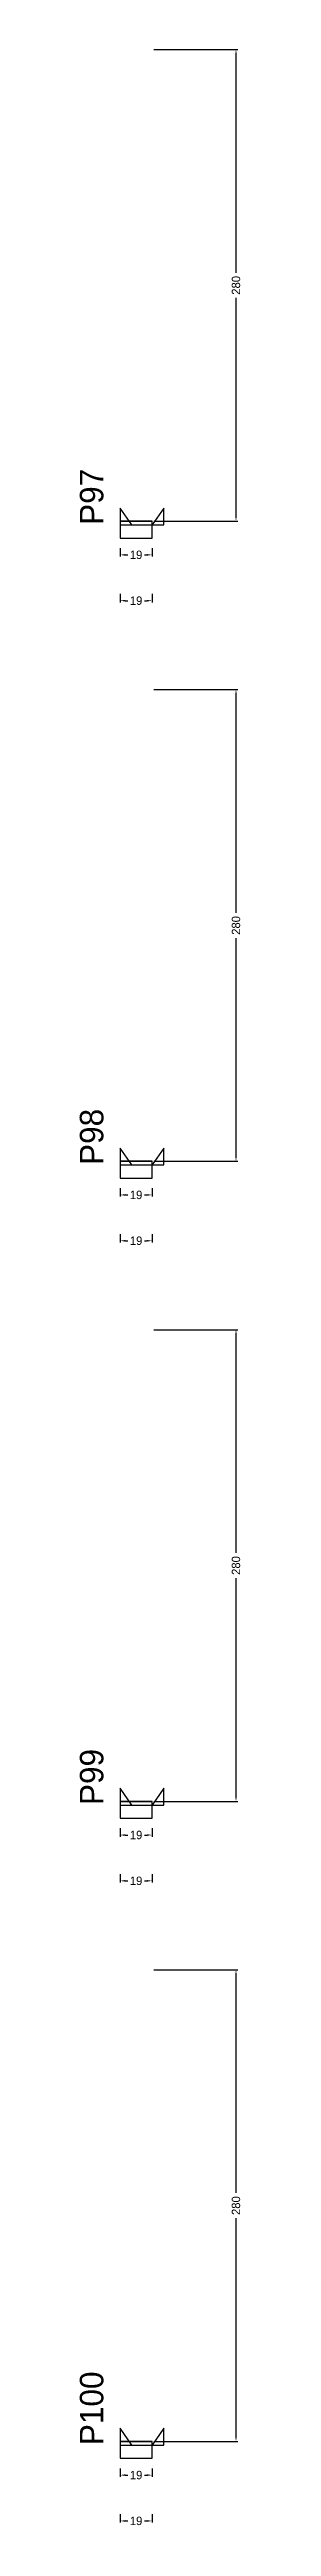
# Model space of a CAD drawing. Header units: centimetres. Extents: x -10500 to 4105, y -36866 to 295.
# Drawn here: x 3976 to 4072, y -36528 to -35058 of the extents above; entities that cross this region are included whole.
import ezdxf

# ---------------------------------------------------------------- set-up
doc = ezdxf.new("R2010")
doc.units = ezdxf.units.CM
for name, color, linetype in [('NOMENCLATURA', 7, 'Continuous'), ('SARR_2.2x10', 60, 'Continuous'), ('SARR_2.2x7', 40, 'Continuous')]:
    doc.layers.add(name, color=color, linetype=linetype)
doc.dimstyles.new('PAINEL-NOVA', dxfattribs={"dimtxt": 5, "dimasz": 3, "dimexe": 1, "dimexo": 1, "dimgap": 1, "dimtad": 1, "dimcen": 2.5, "dimazin": 3, "dimtfac": 1, "dimtmove": 0, "dimatfit": 3})

msp = doc.modelspace()

# ---------------------------------------------------------------- texts
at = {"layer": 'NOMENCLATURA'}
for s, p in [('P97', (3990, -35340)), ('P98', (3990, -35720)), ('P99', (3990, -36100)), ('P100', (3990, -36480))]:
    msp.add_text(s, height=14, rotation=90, dxfattribs=at).set_placement(p)

# ---------------------------------------------------------------- blocks, each defined once
blk = doc.blocks.new('_CLOSEDFILLED')
at = {"color": 0, "linetype": 'BYBLOCK'}
blk.add_solid([(-1, 0.16), (0, 0), (-1, -0.16)], dxfattribs=at)
blk = doc.blocks.new('*D2517')
for p, q in [((4000, -36493.8), (4000, -36498.8)), ((4019, -36493.8), (4019, -36498.8)), ((4003, -36497.8), (4004.5, -36497.8)), ((4014.5, -36497.8), (4016, -36497.8))]:
    blk.add_line(p, q)
at = {"layer": 'Defpoints'}
for p in [(4000, -36492.8), (4019, -36492.8), (4000, -36497.8)]:
    blk.add_point(p, dxfattribs=at)
at = {"layer": 'SARR_2.2x10', "xscale": 3, "yscale": 3, "rotation": 180}
blk.add_blockref('_CLOSEDFILLED', (4000, -36497.8), dxfattribs=at)
at = {"layer": 'SARR_2.2x10', "xscale": 3, "yscale": 3}
blk.add_blockref('_CLOSEDFILLED', (4019, -36497.8), dxfattribs=at)
at = {"layer": 'SARR_2.2x10', "insert": (4009.5, -36497.8), "char_height": 5, "attachment_point": 5}
blk.add_mtext('19', dxfattribs=at)
blk = doc.blocks.new('*D2518')
for p, q in [((4020, -36197.8), (4070, -36197.8)), ((4069, -36330.3), (4069, -36200.8)), ((4069, -36474.8), (4069, -36345.3)), ((4020, -36477.8), (4070, -36477.8))]:
    blk.add_line(p, q)
at = {"layer": 'Defpoints'}
for p in [(4019, -36197.8), (4019, -36477.8), (4069, -36477.8)]:
    blk.add_point(p, dxfattribs=at)
at = {"layer": 'SARR_2.2x10', "xscale": 3, "yscale": 3}
for p, rotation in [((4069, -36197.8), 90), ((4069, -36477.8), 270)]:
    blk.add_blockref('_CLOSEDFILLED', p, dxfattribs=dict(at, rotation=rotation))
at = {"layer": 'SARR_2.2x10', "insert": (4069, -36337.8), "char_height": 5, "attachment_point": 5, "rotation": 90}
blk.add_mtext('280', dxfattribs=at)
blk = doc.blocks.new('*D2519')
for p, q in [((4020, -36197.8), (4070, -36197.8)), ((4069, -36330.3), (4069, -36200.8)), ((4069, -36474.8), (4069, -36345.3)), ((4020, -36477.8), (4070, -36477.8))]:
    blk.add_line(p, q)
at = {"layer": 'Defpoints'}
for p in [(4019, -36197.8), (4019, -36477.8), (4069, -36477.8)]:
    blk.add_point(p, dxfattribs=at)
at = {"layer": 'SARR_2.2x10', "xscale": 3, "yscale": 3}
for p, rotation in [((4069, -36197.8), 90), ((4069, -36477.8), 270)]:
    blk.add_blockref('_CLOSEDFILLED', p, dxfattribs=dict(at, rotation=rotation))
at = {"layer": 'SARR_2.2x10', "insert": (4069, -36337.8), "char_height": 5, "attachment_point": 5, "rotation": 90}
blk.add_mtext('280', dxfattribs=at)
blk = doc.blocks.new('*D2520')
for p, q in [((4020, -36197.8), (4070, -36197.8)), ((4069, -36330.3), (4069, -36200.8)), ((4069, -36474.8), (4069, -36345.3)), ((4020, -36477.8), (4070, -36477.8))]:
    blk.add_line(p, q)
at = {"layer": 'Defpoints'}
for p in [(4019, -36197.8), (4019, -36477.8), (4069, -36477.8)]:
    blk.add_point(p, dxfattribs=at)
at = {"layer": 'SARR_2.2x10', "xscale": 3, "yscale": 3}
for p, rotation in [((4069, -36197.8), 90), ((4069, -36477.8), 270)]:
    blk.add_blockref('_CLOSEDFILLED', p, dxfattribs=dict(at, rotation=rotation))
at = {"layer": 'SARR_2.2x10', "insert": (4069, -36337.8), "char_height": 5, "attachment_point": 5, "rotation": 90}
blk.add_mtext('280', dxfattribs=at)
blk = doc.blocks.new('*D2521')
for p, q in [((4020, -36197.8), (4070, -36197.8)), ((4069, -36330.3), (4069, -36200.8)), ((4069, -36474.8), (4069, -36345.3)), ((4020, -36477.8), (4070, -36477.8))]:
    blk.add_line(p, q)
at = {"layer": 'Defpoints'}
for p in [(4019, -36197.8), (4019, -36477.8), (4069, -36477.8)]:
    blk.add_point(p, dxfattribs=at)
at = {"layer": 'SARR_2.2x10', "xscale": 3, "yscale": 3}
for p, rotation in [((4069, -36197.8), 90), ((4069, -36477.8), 270)]:
    blk.add_blockref('_CLOSEDFILLED', p, dxfattribs=dict(at, rotation=rotation))
at = {"layer": 'SARR_2.2x10', "insert": (4069, -36337.8), "char_height": 5, "attachment_point": 5, "rotation": 90}
blk.add_mtext('280', dxfattribs=at)
blk = doc.blocks.new('*D2522')
for p, q in [((4000, -36521), (4000, -36526)), ((4003, -36525), (4004.5, -36525)), ((4014.5, -36525), (4016, -36525)), ((4019, -36521), (4019, -36526))]:
    blk.add_line(p, q)
at = {"layer": 'Defpoints'}
for p in [(4000, -36520), (4000, -36525), (4019, -36520)]:
    blk.add_point(p, dxfattribs=at)
at = {"layer": 'SARR_2.2x10', "xscale": 3, "yscale": 3, "rotation": 180}
blk.add_blockref('_CLOSEDFILLED', (4000, -36525), dxfattribs=at)
at = {"layer": 'SARR_2.2x10', "xscale": 3, "yscale": 3}
blk.add_blockref('_CLOSEDFILLED', (4019, -36525), dxfattribs=at)
at = {"layer": 'SARR_2.2x10', "insert": (4009.5, -36525), "char_height": 5, "attachment_point": 5}
blk.add_mtext('19', dxfattribs=at)
blk = doc.blocks.new('GRA-E')
at = {"layer": 'SARR_2.2x7'}
blk.add_lwpolyline([(0, 0), (7, 0), (0, 10)], close=True, dxfattribs=at)
blk = doc.blocks.new('GRA-D')
at = {"layer": 'SARR_2.2x7'}
blk.add_lwpolyline([(0, 0), (7, 0), (7, 10)], close=True, dxfattribs=at)
blk = doc.blocks.new('*D2491')
for p, q in [((4000, -36113.8), (4000, -36118.8)), ((4019, -36113.8), (4019, -36118.8)), ((4003, -36117.8), (4004.5, -36117.8)), ((4014.5, -36117.8), (4016, -36117.8))]:
    blk.add_line(p, q)
at = {"layer": 'Defpoints'}
for p in [(4000, -36112.8), (4019, -36112.8), (4000, -36117.8)]:
    blk.add_point(p, dxfattribs=at)
at = {"layer": 'SARR_2.2x10', "xscale": 3, "yscale": 3, "rotation": 180}
blk.add_blockref('_CLOSEDFILLED', (4000, -36117.8), dxfattribs=at)
at = {"layer": 'SARR_2.2x10', "xscale": 3, "yscale": 3}
blk.add_blockref('_CLOSEDFILLED', (4019, -36117.8), dxfattribs=at)
at = {"layer": 'SARR_2.2x10', "insert": (4009.5, -36117.8), "char_height": 5, "attachment_point": 5}
blk.add_mtext('19', dxfattribs=at)
blk = doc.blocks.new('*D2492')
for p, q in [((4020, -35817.8), (4070, -35817.8)), ((4069, -35950.3), (4069, -35820.8)), ((4069, -36094.8), (4069, -35965.3)), ((4020, -36097.8), (4070, -36097.8))]:
    blk.add_line(p, q)
at = {"layer": 'Defpoints'}
for p in [(4019, -35817.8), (4019, -36097.8), (4069, -36097.8)]:
    blk.add_point(p, dxfattribs=at)
at = {"layer": 'SARR_2.2x10', "xscale": 3, "yscale": 3}
for p, rotation in [((4069, -35817.8), 90), ((4069, -36097.8), 270)]:
    blk.add_blockref('_CLOSEDFILLED', p, dxfattribs=dict(at, rotation=rotation))
at = {"layer": 'SARR_2.2x10', "insert": (4069, -35957.8), "char_height": 5, "attachment_point": 5, "rotation": 90}
blk.add_mtext('280', dxfattribs=at)
blk = doc.blocks.new('*D2493')
for p, q in [((4020, -35817.8), (4070, -35817.8)), ((4069, -35950.3), (4069, -35820.8)), ((4069, -36094.8), (4069, -35965.3)), ((4020, -36097.8), (4070, -36097.8))]:
    blk.add_line(p, q)
at = {"layer": 'Defpoints'}
for p in [(4019, -35817.8), (4019, -36097.8), (4069, -36097.8)]:
    blk.add_point(p, dxfattribs=at)
at = {"layer": 'SARR_2.2x10', "xscale": 3, "yscale": 3}
for p, rotation in [((4069, -35817.8), 90), ((4069, -36097.8), 270)]:
    blk.add_blockref('_CLOSEDFILLED', p, dxfattribs=dict(at, rotation=rotation))
at = {"layer": 'SARR_2.2x10', "insert": (4069, -35957.8), "char_height": 5, "attachment_point": 5, "rotation": 90}
blk.add_mtext('280', dxfattribs=at)
blk = doc.blocks.new('*D2494')
for p, q in [((4020, -35817.8), (4070, -35817.8)), ((4069, -35950.3), (4069, -35820.8)), ((4069, -36094.8), (4069, -35965.3)), ((4020, -36097.8), (4070, -36097.8))]:
    blk.add_line(p, q)
at = {"layer": 'Defpoints'}
for p in [(4019, -35817.8), (4019, -36097.8), (4069, -36097.8)]:
    blk.add_point(p, dxfattribs=at)
at = {"layer": 'SARR_2.2x10', "xscale": 3, "yscale": 3}
for p, rotation in [((4069, -35817.8), 90), ((4069, -36097.8), 270)]:
    blk.add_blockref('_CLOSEDFILLED', p, dxfattribs=dict(at, rotation=rotation))
at = {"layer": 'SARR_2.2x10', "insert": (4069, -35957.8), "char_height": 5, "attachment_point": 5, "rotation": 90}
blk.add_mtext('280', dxfattribs=at)
blk = doc.blocks.new('*D2495')
for p, q in [((4020, -35817.8), (4070, -35817.8)), ((4069, -35950.3), (4069, -35820.8)), ((4069, -36094.8), (4069, -35965.3)), ((4020, -36097.8), (4070, -36097.8))]:
    blk.add_line(p, q)
at = {"layer": 'Defpoints'}
for p in [(4019, -35817.8), (4019, -36097.8), (4069, -36097.8)]:
    blk.add_point(p, dxfattribs=at)
at = {"layer": 'SARR_2.2x10', "xscale": 3, "yscale": 3}
for p, rotation in [((4069, -35817.8), 90), ((4069, -36097.8), 270)]:
    blk.add_blockref('_CLOSEDFILLED', p, dxfattribs=dict(at, rotation=rotation))
at = {"layer": 'SARR_2.2x10', "insert": (4069, -35957.8), "char_height": 5, "attachment_point": 5, "rotation": 90}
blk.add_mtext('280', dxfattribs=at)
blk = doc.blocks.new('*D2496')
for p, q in [((4000, -36141), (4000, -36146)), ((4019, -36141), (4019, -36146)), ((4003, -36145), (4004.5, -36145)), ((4014.5, -36145), (4016, -36145))]:
    blk.add_line(p, q)
at = {"layer": 'Defpoints'}
for p in [(4000, -36140), (4019, -36140), (4000, -36145)]:
    blk.add_point(p, dxfattribs=at)
at = {"layer": 'SARR_2.2x10', "xscale": 3, "yscale": 3, "rotation": 180}
blk.add_blockref('_CLOSEDFILLED', (4000, -36145), dxfattribs=at)
at = {"layer": 'SARR_2.2x10', "xscale": 3, "yscale": 3}
blk.add_blockref('_CLOSEDFILLED', (4019, -36145), dxfattribs=at)
at = {"layer": 'SARR_2.2x10', "insert": (4009.5, -36145), "char_height": 5, "attachment_point": 5}
blk.add_mtext('19', dxfattribs=at)
blk = doc.blocks.new('*D2465')
for p, q in [((4000, -35733.8), (4000, -35738.8)), ((4003, -35737.8), (4004.5, -35737.8)), ((4014.5, -35737.8), (4016, -35737.8)), ((4019, -35733.8), (4019, -35738.8))]:
    blk.add_line(p, q)
at = {"layer": 'Defpoints'}
for p in [(4000, -35732.8), (4000, -35737.8), (4019, -35732.8)]:
    blk.add_point(p, dxfattribs=at)
at = {"layer": 'SARR_2.2x10', "xscale": 3, "yscale": 3, "rotation": 180}
blk.add_blockref('_CLOSEDFILLED', (4000, -35737.8), dxfattribs=at)
at = {"layer": 'SARR_2.2x10', "xscale": 3, "yscale": 3}
blk.add_blockref('_CLOSEDFILLED', (4019, -35737.8), dxfattribs=at)
at = {"layer": 'SARR_2.2x10', "insert": (4009.5, -35737.8), "char_height": 5, "attachment_point": 5}
blk.add_mtext('19', dxfattribs=at)
blk = doc.blocks.new('*D2466')
for p, q in [((4020, -35437.8), (4070, -35437.8)), ((4069, -35570.3), (4069, -35440.8)), ((4069, -35714.8), (4069, -35585.3)), ((4020, -35717.8), (4070, -35717.8))]:
    blk.add_line(p, q)
at = {"layer": 'Defpoints'}
for p in [(4019, -35437.8), (4019, -35717.8), (4069, -35717.8)]:
    blk.add_point(p, dxfattribs=at)
at = {"layer": 'SARR_2.2x10', "xscale": 3, "yscale": 3}
for p, rotation in [((4069, -35437.8), 90), ((4069, -35717.8), 270)]:
    blk.add_blockref('_CLOSEDFILLED', p, dxfattribs=dict(at, rotation=rotation))
at = {"layer": 'SARR_2.2x10', "insert": (4069, -35577.8), "char_height": 5, "attachment_point": 5, "rotation": 90}
blk.add_mtext('280', dxfattribs=at)
blk = doc.blocks.new('*D2467')
for p, q in [((4020, -35437.8), (4070, -35437.8)), ((4069, -35570.3), (4069, -35440.8)), ((4069, -35714.8), (4069, -35585.3)), ((4020, -35717.8), (4070, -35717.8))]:
    blk.add_line(p, q)
at = {"layer": 'Defpoints'}
for p in [(4019, -35437.8), (4019, -35717.8), (4069, -35717.8)]:
    blk.add_point(p, dxfattribs=at)
at = {"layer": 'SARR_2.2x10', "xscale": 3, "yscale": 3}
for p, rotation in [((4069, -35437.8), 90), ((4069, -35717.8), 270)]:
    blk.add_blockref('_CLOSEDFILLED', p, dxfattribs=dict(at, rotation=rotation))
at = {"layer": 'SARR_2.2x10', "insert": (4069, -35577.8), "char_height": 5, "attachment_point": 5, "rotation": 90}
blk.add_mtext('280', dxfattribs=at)
blk = doc.blocks.new('*D2468')
for p, q in [((4020, -35437.8), (4070, -35437.8)), ((4069, -35570.3), (4069, -35440.8)), ((4069, -35714.8), (4069, -35585.3)), ((4020, -35717.8), (4070, -35717.8))]:
    blk.add_line(p, q)
at = {"layer": 'Defpoints'}
for p in [(4019, -35437.8), (4019, -35717.8), (4069, -35717.8)]:
    blk.add_point(p, dxfattribs=at)
at = {"layer": 'SARR_2.2x10', "xscale": 3, "yscale": 3}
for p, rotation in [((4069, -35437.8), 90), ((4069, -35717.8), 270)]:
    blk.add_blockref('_CLOSEDFILLED', p, dxfattribs=dict(at, rotation=rotation))
at = {"layer": 'SARR_2.2x10', "insert": (4069, -35577.8), "char_height": 5, "attachment_point": 5, "rotation": 90}
blk.add_mtext('280', dxfattribs=at)
blk = doc.blocks.new('*D2469')
for p, q in [((4020, -35437.8), (4070, -35437.8)), ((4069, -35570.3), (4069, -35440.8)), ((4069, -35714.8), (4069, -35585.3)), ((4020, -35717.8), (4070, -35717.8))]:
    blk.add_line(p, q)
at = {"layer": 'Defpoints'}
for p in [(4019, -35437.8), (4019, -35717.8), (4069, -35717.8)]:
    blk.add_point(p, dxfattribs=at)
at = {"layer": 'SARR_2.2x10', "xscale": 3, "yscale": 3}
for p, rotation in [((4069, -35437.8), 90), ((4069, -35717.8), 270)]:
    blk.add_blockref('_CLOSEDFILLED', p, dxfattribs=dict(at, rotation=rotation))
at = {"layer": 'SARR_2.2x10', "insert": (4069, -35577.8), "char_height": 5, "attachment_point": 5, "rotation": 90}
blk.add_mtext('280', dxfattribs=at)
blk = doc.blocks.new('*D2470')
for p, q in [((4000, -35761), (4000, -35766)), ((4019, -35761), (4019, -35766)), ((4003, -35765), (4004.5, -35765)), ((4014.5, -35765), (4016, -35765))]:
    blk.add_line(p, q)
at = {"layer": 'Defpoints'}
for p in [(4000, -35760), (4019, -35760), (4000, -35765)]:
    blk.add_point(p, dxfattribs=at)
at = {"layer": 'SARR_2.2x10', "xscale": 3, "yscale": 3, "rotation": 180}
blk.add_blockref('_CLOSEDFILLED', (4000, -35765), dxfattribs=at)
at = {"layer": 'SARR_2.2x10', "xscale": 3, "yscale": 3}
blk.add_blockref('_CLOSEDFILLED', (4019, -35765), dxfattribs=at)
at = {"layer": 'SARR_2.2x10', "insert": (4009.5, -35765), "char_height": 5, "attachment_point": 5}
blk.add_mtext('19', dxfattribs=at)
blk = doc.blocks.new('*D2439')
for p, q in [((4000, -35353.8), (4000, -35358.8)), ((4003, -35357.8), (4004.5, -35357.8)), ((4014.5, -35357.8), (4016, -35357.8)), ((4019, -35353.8), (4019, -35358.8))]:
    blk.add_line(p, q)
at = {"layer": 'Defpoints'}
for p in [(4000, -35352.8), (4000, -35357.8), (4019, -35352.8)]:
    blk.add_point(p, dxfattribs=at)
at = {"layer": 'SARR_2.2x10', "xscale": 3, "yscale": 3, "rotation": 180}
blk.add_blockref('_CLOSEDFILLED', (4000, -35357.8), dxfattribs=at)
at = {"layer": 'SARR_2.2x10', "xscale": 3, "yscale": 3}
blk.add_blockref('_CLOSEDFILLED', (4019, -35357.8), dxfattribs=at)
at = {"layer": 'SARR_2.2x10', "insert": (4009.5, -35357.8), "char_height": 5, "attachment_point": 5}
blk.add_mtext('19', dxfattribs=at)
blk = doc.blocks.new('*D2440')
for p, q in [((4020, -35057.8), (4070, -35057.8)), ((4069, -35190.3), (4069, -35060.8)), ((4069, -35334.8), (4069, -35205.3)), ((4020, -35337.8), (4070, -35337.8))]:
    blk.add_line(p, q)
at = {"layer": 'Defpoints'}
for p in [(4019, -35057.8), (4019, -35337.8), (4069, -35337.8)]:
    blk.add_point(p, dxfattribs=at)
at = {"layer": 'SARR_2.2x10', "xscale": 3, "yscale": 3}
for p, rotation in [((4069, -35057.8), 90), ((4069, -35337.8), 270)]:
    blk.add_blockref('_CLOSEDFILLED', p, dxfattribs=dict(at, rotation=rotation))
at = {"layer": 'SARR_2.2x10', "insert": (4069, -35197.8), "char_height": 5, "attachment_point": 5, "rotation": 90}
blk.add_mtext('280', dxfattribs=at)
blk = doc.blocks.new('*D2441')
for p, q in [((4020, -35057.8), (4070, -35057.8)), ((4069, -35190.3), (4069, -35060.8)), ((4069, -35334.8), (4069, -35205.3)), ((4020, -35337.8), (4070, -35337.8))]:
    blk.add_line(p, q)
at = {"layer": 'Defpoints'}
for p in [(4019, -35057.8), (4019, -35337.8), (4069, -35337.8)]:
    blk.add_point(p, dxfattribs=at)
at = {"layer": 'SARR_2.2x10', "xscale": 3, "yscale": 3}
for p, rotation in [((4069, -35057.8), 90), ((4069, -35337.8), 270)]:
    blk.add_blockref('_CLOSEDFILLED', p, dxfattribs=dict(at, rotation=rotation))
at = {"layer": 'SARR_2.2x10', "insert": (4069, -35197.8), "char_height": 5, "attachment_point": 5, "rotation": 90}
blk.add_mtext('280', dxfattribs=at)
blk = doc.blocks.new('*D2442')
for p, q in [((4020, -35057.8), (4070, -35057.8)), ((4069, -35190.3), (4069, -35060.8)), ((4069, -35334.8), (4069, -35205.3)), ((4020, -35337.8), (4070, -35337.8))]:
    blk.add_line(p, q)
at = {"layer": 'Defpoints'}
for p in [(4019, -35057.8), (4019, -35337.8), (4069, -35337.8)]:
    blk.add_point(p, dxfattribs=at)
at = {"layer": 'SARR_2.2x10', "xscale": 3, "yscale": 3}
for p, rotation in [((4069, -35057.8), 90), ((4069, -35337.8), 270)]:
    blk.add_blockref('_CLOSEDFILLED', p, dxfattribs=dict(at, rotation=rotation))
at = {"layer": 'SARR_2.2x10', "insert": (4069, -35197.8), "char_height": 5, "attachment_point": 5, "rotation": 90}
blk.add_mtext('280', dxfattribs=at)
blk = doc.blocks.new('*D2443')
for p, q in [((4020, -35057.8), (4070, -35057.8)), ((4069, -35190.3), (4069, -35060.8)), ((4069, -35334.8), (4069, -35205.3)), ((4020, -35337.8), (4070, -35337.8))]:
    blk.add_line(p, q)
at = {"layer": 'Defpoints'}
for p in [(4019, -35057.8), (4019, -35337.8), (4069, -35337.8)]:
    blk.add_point(p, dxfattribs=at)
at = {"layer": 'SARR_2.2x10', "xscale": 3, "yscale": 3}
for p, rotation in [((4069, -35057.8), 90), ((4069, -35337.8), 270)]:
    blk.add_blockref('_CLOSEDFILLED', p, dxfattribs=dict(at, rotation=rotation))
at = {"layer": 'SARR_2.2x10', "insert": (4069, -35197.8), "char_height": 5, "attachment_point": 5, "rotation": 90}
blk.add_mtext('280', dxfattribs=at)
blk = doc.blocks.new('*D2444')
for p, q in [((4000, -35381), (4000, -35386)), ((4003, -35385), (4004.5, -35385)), ((4014.5, -35385), (4016, -35385)), ((4019, -35381), (4019, -35386))]:
    blk.add_line(p, q)
at = {"layer": 'Defpoints'}
for p in [(4000, -35380), (4000, -35385), (4019, -35380)]:
    blk.add_point(p, dxfattribs=at)
at = {"layer": 'SARR_2.2x10', "xscale": 3, "yscale": 3, "rotation": 180}
blk.add_blockref('_CLOSEDFILLED', (4000, -35385), dxfattribs=at)
at = {"layer": 'SARR_2.2x10', "xscale": 3, "yscale": 3}
blk.add_blockref('_CLOSEDFILLED', (4019, -35385), dxfattribs=at)
at = {"layer": 'SARR_2.2x10', "insert": (4009.5, -35385), "char_height": 5, "attachment_point": 5}
blk.add_mtext('19', dxfattribs=at)

# ---------------------------------------------------------------- dimensions: what is measured, and where the dimension line sits
at = {"layer": 'SARR_2.2x10'}
for base, p1, p2, picture, middle in [((4069, -35337.8), (4019, -35337.8), (4019, -35057.8), '*D2440', (4069, -35197.8)), ((4069, -35337.8), (4019, -35337.8), (4019, -35057.8), '*D2441', (4069, -35197.8)), ((4069, -35337.8), (4019, -35337.8), (4019, -35057.8), '*D2442', (4069, -35197.8)), ((4069, -35337.8), (4019, -35337.8), (4019, -35057.8), '*D2443', (4069, -35197.8)), ((4069, -35717.8), (4019, -35717.8), (4019, -35437.8), '*D2466', (4069, -35577.8)), ((4069, -35717.8), (4019, -35717.8), (4019, -35437.8), '*D2467', (4069, -35577.8)), ((4069, -35717.8), (4019, -35717.8), (4019, -35437.8), '*D2468', (4069, -35577.8)), ((4069, -35717.8), (4019, -35717.8), (4019, -35437.8), '*D2469', (4069, -35577.8)), ((4069, -36097.8), (4019, -36097.8), (4019, -35817.8), '*D2492', (4069, -35957.8)), ((4069, -36097.8), (4019, -36097.8), (4019, -35817.8), '*D2493', (4069, -35957.8)), ((4069, -36097.8), (4019, -36097.8), (4019, -35817.8), '*D2494', (4069, -35957.8)), ((4069, -36097.8), (4019, -36097.8), (4019, -35817.8), '*D2495', (4069, -35957.8)), ((4069, -36477.8), (4019, -36477.8), (4019, -36197.8), '*D2518', (4069, -36337.8)), ((4069, -36477.8), (4019, -36477.8), (4019, -36197.8), '*D2519', (4069, -36337.8)), ((4069, -36477.8), (4019, -36477.8), (4019, -36197.8), '*D2520', (4069, -36337.8)), ((4069, -36477.8), (4019, -36477.8), (4019, -36197.8), '*D2521', (4069, -36337.8))]:
    dim = msp.add_linear_dim(base=base, p1=p1, p2=p2, angle=90, dimstyle='PAINEL-NOVA', dxfattribs=at)
    dim.commit()
    dim.dimension.update_dxf_attribs({"geometry": picture, "text_midpoint": middle})
for base, p1, p2, picture, middle in [((4000, -35357.8), (4000, -35352.8), (4019, -35352.8), '*D2439', (4009.5, -35357.8)), ((4000, -35385), (4000, -35380), (4019, -35380), '*D2444', (4009.5, -35385)), ((4000, -35737.8), (4000, -35732.8), (4019, -35732.8), '*D2465', (4009.5, -35737.8)), ((4000, -35765), (4000, -35760), (4019, -35760), '*D2470', (4009.5, -35765)), ((4000, -36117.8), (4000, -36112.8), (4019, -36112.8), '*D2491', (4009.5, -36117.8)), ((4000, -36145), (4000, -36140), (4019, -36140), '*D2496', (4009.5, -36145)), ((4000, -36497.8), (4000, -36492.8), (4019, -36492.8), '*D2517', (4009.5, -36497.8)), ((4000, -36525), (4000, -36520), (4019, -36520), '*D2522', (4009.5, -36525))]:
    dim = msp.add_linear_dim(base=base, p1=p1, p2=p2, dimstyle='PAINEL-NOVA', dxfattribs=at)
    dim.commit()
    dim.dimension.update_dxf_attribs({"geometry": picture, "text_midpoint": middle})

# ---------------------------------------------------------------- linework, layer by layer
at = {"layer": 'SARR_2.2x10'}
for p, q in [((4019, -35337.8), (4000, -35337.8)), ((4000, -35337.8), (4000, -35347.8)), ((4000, -35347.8), (4019, -35347.8)), ((4019, -35347.8), (4019, -35337.8)), ((4019, -35717.8), (4000, -35717.8)), ((4000, -35717.8), (4000, -35727.8)), ((4019, -35727.8), (4019, -35717.8)), ((4000, -35727.8), (4019, -35727.8)), ((4019, -36097.8), (4000, -36097.8)), ((4000, -36097.8), (4000, -36107.8)), ((4019, -36107.8), (4019, -36097.8)), ((4000, -36107.8), (4019, -36107.8)), ((4019, -36477.8), (4000, -36477.8)), ((4000, -36477.8), (4000, -36487.8)), ((4019, -36487.8), (4019, -36477.8)), ((4000, -36487.8), (4019, -36487.8))]:
    msp.add_line(p, q, dxfattribs=at)
at = {"layer": 'SARR_2.2x7'}
for p, q in [((4019, -35337.8), (4000, -35337.8)), ((4000, -35337.8), (4000, -35340)), ((4000, -35337.8), (4007, -35337.8)), ((4000, -35337.8), (4007, -35337.8)), ((4000, -35337.8), (4007, -35337.8)), ((4000, -35337.8), (4007, -35337.8)), ((4000, -35340), (4019, -35340)), ((4007, -35337.8), (4019, -35337.8)), ((4007, -35337.8), (4019, -35337.8)), ((4007, -35337.8), (4019, -35337.8)), ((4007, -35337.8), (4019, -35337.8)), ((4019, -35340), (4019, -35337.8)), ((4019, -35717.8), (4000, -35717.8)), ((4000, -35717.8), (4000, -35720)), ((4000, -35717.8), (4007, -35717.8)), ((4000, -35717.8), (4007, -35717.8)), ((4000, -35717.8), (4007, -35717.8)), ((4000, -35717.8), (4007, -35717.8)), ((4007, -35717.8), (4019, -35717.8)), ((4007, -35717.8), (4019, -35717.8)), ((4007, -35717.8), (4019, -35717.8)), ((4007, -35717.8), (4019, -35717.8)), ((4019, -35720), (4019, -35717.8)), ((4000, -35720), (4019, -35720)), ((4019, -36097.8), (4000, -36097.8)), ((4000, -36097.8), (4000, -36100)), ((4000, -36097.8), (4007, -36097.8)), ((4000, -36097.8), (4007, -36097.8)), ((4000, -36097.8), (4007, -36097.8)), ((4000, -36097.8), (4007, -36097.8)), ((4000, -36100), (4019, -36100)), ((4007, -36097.8), (4019, -36097.8)), ((4007, -36097.8), (4019, -36097.8)), ((4007, -36097.8), (4019, -36097.8)), ((4007, -36097.8), (4019, -36097.8)), ((4019, -36100), (4019, -36097.8)), ((4019, -36477.8), (4000, -36477.8)), ((4000, -36477.8), (4000, -36480)), ((4000, -36477.8), (4007, -36477.8)), ((4000, -36477.8), (4007, -36477.8)), ((4000, -36477.8), (4007, -36477.8)), ((4000, -36477.8), (4007, -36477.8)), ((4000, -36480), (4019, -36480)), ((4007, -36477.8), (4019, -36477.8)), ((4007, -36477.8), (4019, -36477.8)), ((4007, -36477.8), (4019, -36477.8)), ((4007, -36477.8), (4019, -36477.8)), ((4019, -36480), (4019, -36477.8))]:
    msp.add_line(p, q, dxfattribs=at)

# ---------------------------------------------------------------- block references
for name, p in [('GRA-E', (4000, -35340)), ('GRA-D', (4019, -35340)), ('GRA-E', (4000, -35720)), ('GRA-D', (4019, -35720)), ('GRA-E', (4000, -36100)), ('GRA-D', (4019, -36100)), ('GRA-E', (4000, -36480)), ('GRA-D', (4019, -36480))]:
    msp.add_blockref(name, p, dxfattribs=at)

msp.set_redraw_order([(e.dxf.handle, doc.entitydb.next_handle()) for e in msp.query("TEXT MTEXT ATTDEF DIMENSION ARC_DIMENSION")])  # texts and dimensions are drawn at this point

doc.saveas('drawing.dxf')
